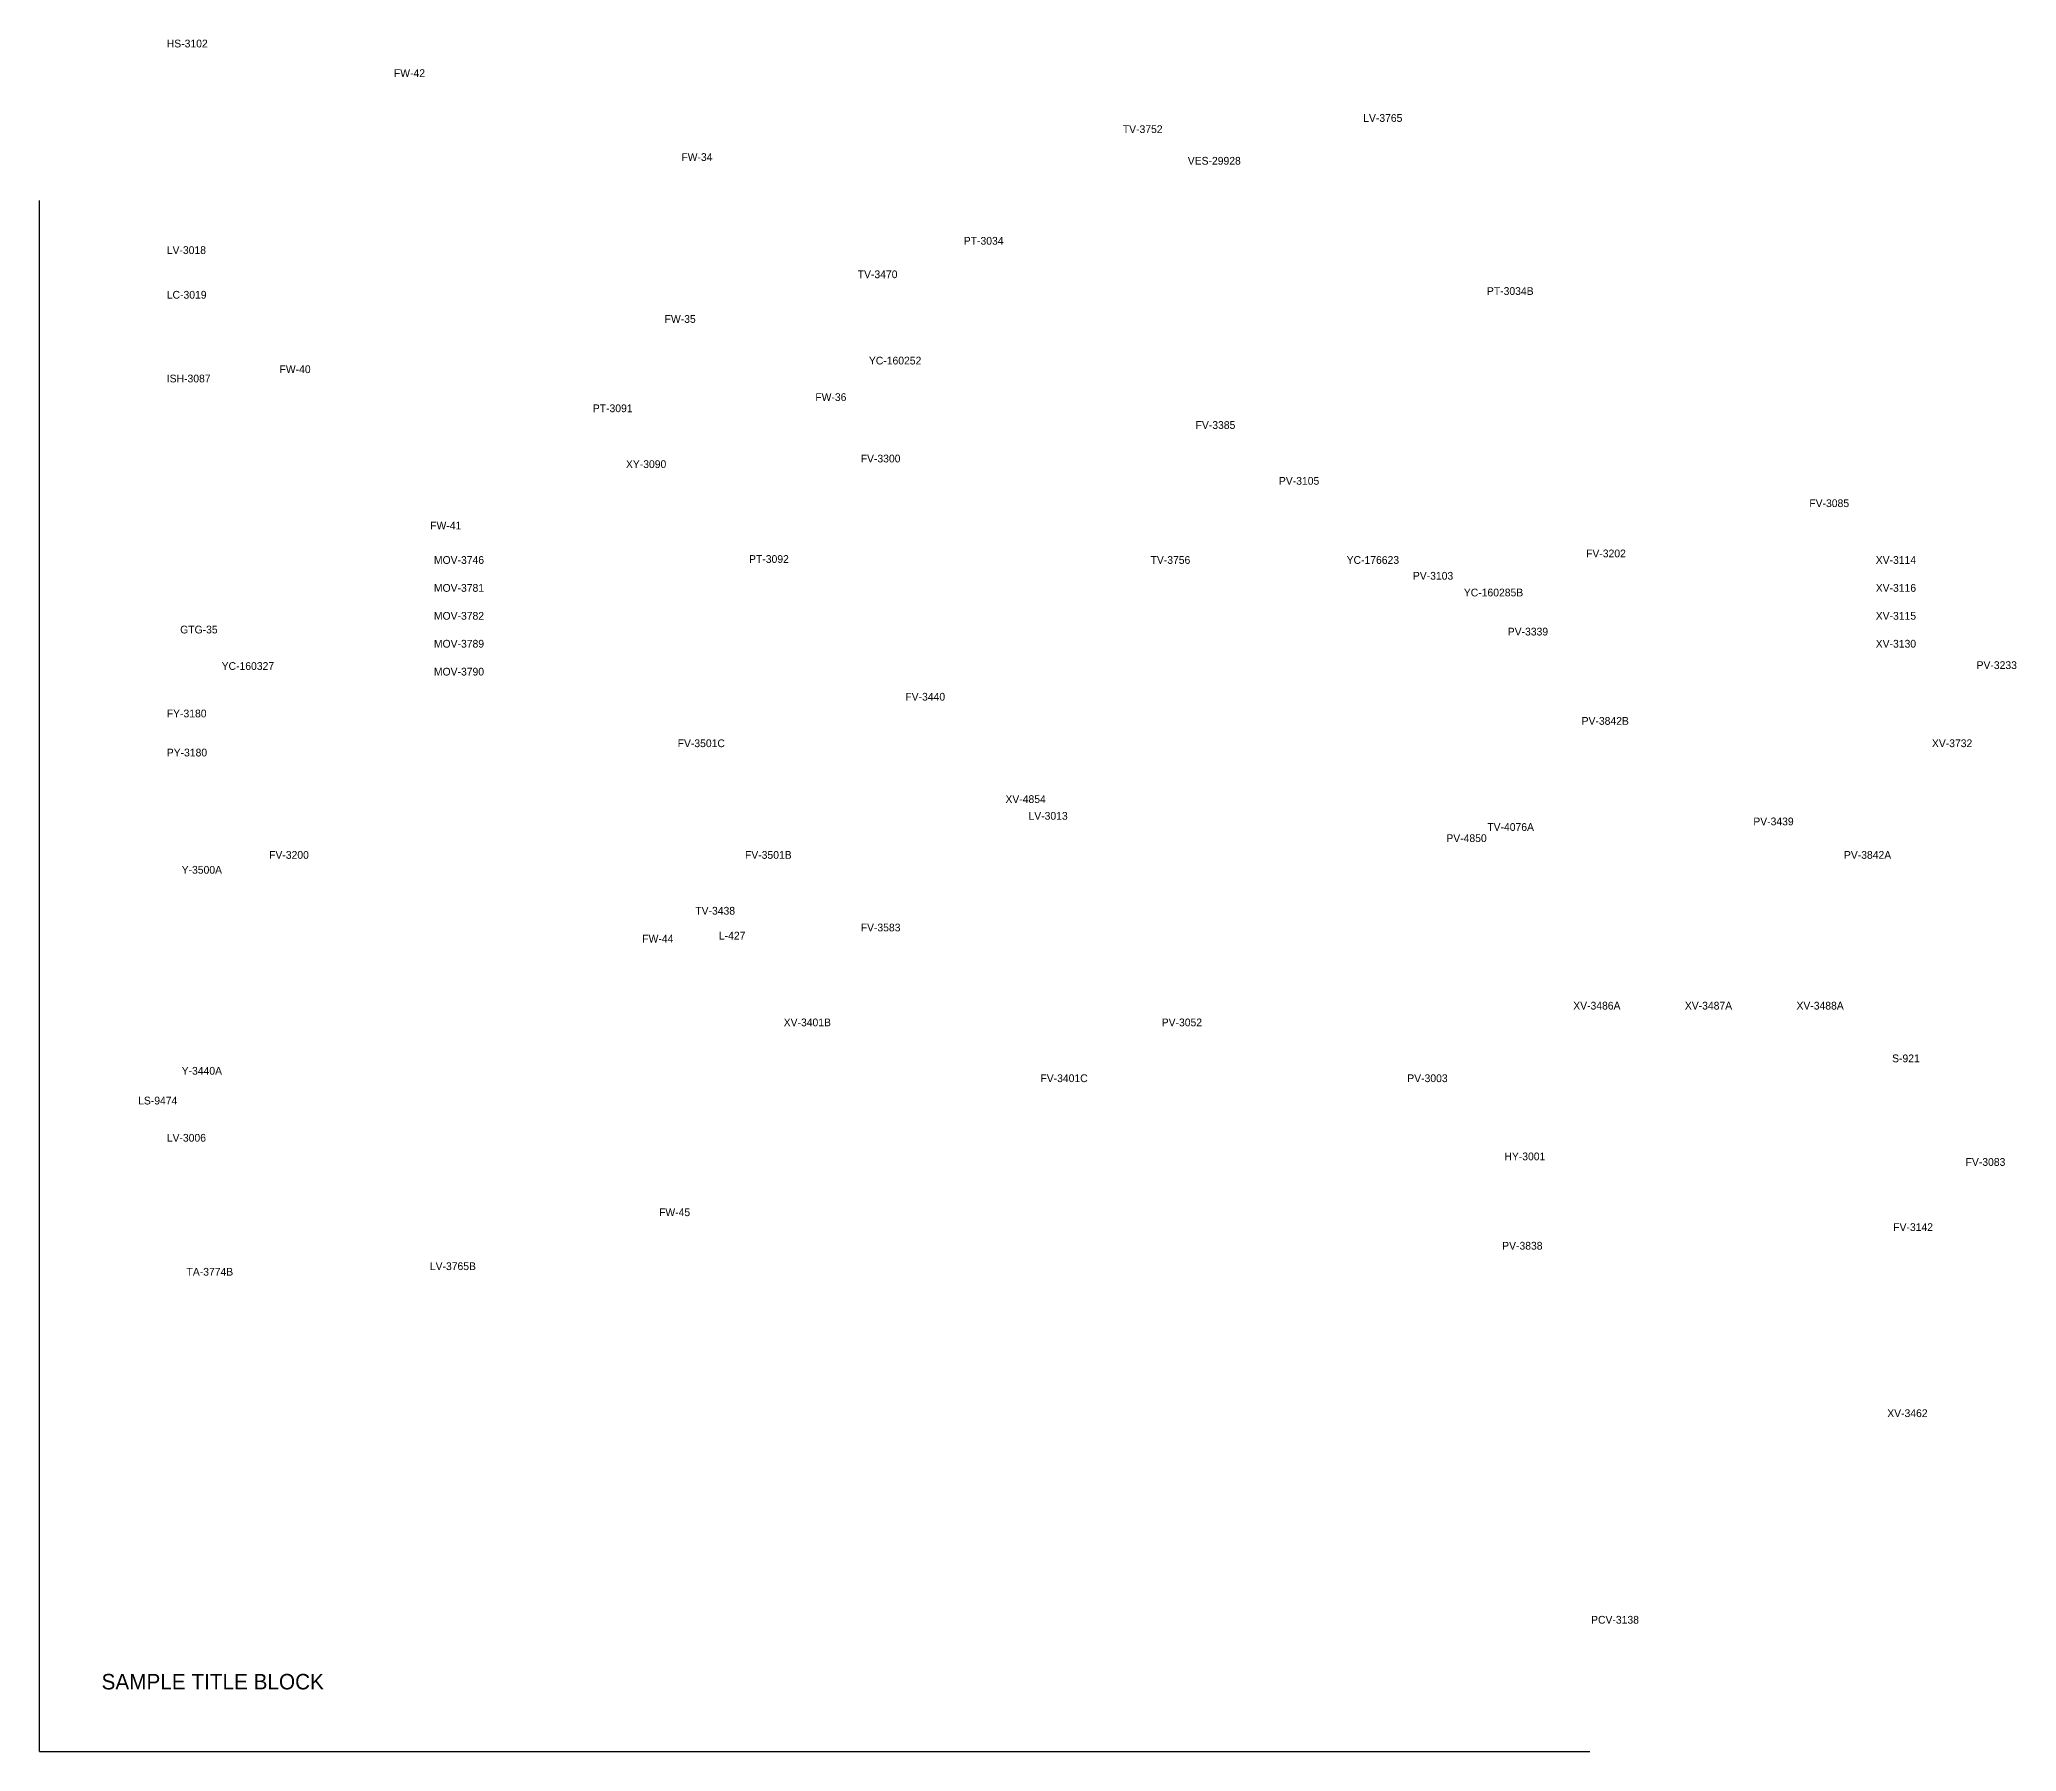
# Model space of a CAD drawing. Header units: metres. Extents: x 0 to 1151, y 0 to 778.
# Drawn here: x 0 to 638, y 0 to 552 of the extents above; entities that cross this region are included whole.
import ezdxf

# ---------------------------------------------------------------- set-up
doc = ezdxf.new("R2010")
doc.units = ezdxf.units.M
doc.layers.add('REVIEW', color=1, linetype='Continuous')

msp = doc.modelspace()

# ---------------------------------------------------------------- texts
msp.add_text('SAMPLE TITLE BLOCK', height=5).set_placement((20, 20))
at = {"layer": 'REVIEW', "char_height": 2.5, "attachment_point": 1}
for s, insert in [('HS-3102', (41.04, 551.9)), ('FW-42', (114.3, 542.36)), ('TV-3752', (349.38, 524.3)), ('LV-3765', (426.9, 527.9)), ('FW-34', (207, 515.3)), ('VES-29928', (370.32, 514.1)), ('LV-3018', (41.04, 485.3)), ('PT-3034', (298.08, 488.3)), ('TV-3470', (263.88, 477.5)), ('PT-3034B', (466.8, 472.1)), ('LC-3019', (41.04, 470.9)), ('FW-35', (201.6, 463.1)), ('FW-40', (77.4, 446.9)), ('YC-160252', (267.48, 449.68)), ('ISH-3087', (41.04, 443.9)), ('PT-3091', (178.44, 434.3)), ('FW-36', (250.2, 437.9)), ('FV-3385', (372.84, 428.9)), ('XY-3090', (189.12, 416.3)), ('FV-3300', (264.84, 418.1)), ('PV-3105', (399.72, 410.9)), ('FV-3085', (570.78, 403.7)), ('FW-41', (126, 396.5)), ('MOV-3746', (127.2, 385.39)), ('PT-3092', (228.84, 385.7)), ('TV-3756', (358.32, 385.39)), ('YC-176623', (421.56, 385.39)), ('FV-3202', (498.78, 387.5)), ('XV-3114', (592.2, 385.39)), ('MOV-3781', (127.2, 376.39)), ('PV-3103', (442.92, 380.3)), ('XV-3116', (592.2, 376.39)), ('YC-160285B', (459.36, 374.9)), ('MOV-3782', (127.2, 367.39)), ('XV-3115', (592.2, 367.39)), ('GTG-35', (45.36, 362.96)), ('MOV-3789', (127.2, 358.39)), ('PV-3339', (473.52, 362.3)), ('XV-3130', (592.2, 358.39)), ('YC-160327', (58.74, 351.2)), ('PV-3233', (624.72, 351.5)), ('MOV-3790', (127.2, 349.39)), ('FV-3440', (279.24, 341.3)), ('FY-3180', (41.04, 335.9)), ('PV-3842B', (497.34, 333.5)), ('FV-3501C', (205.8, 326.3)), ('XV-3732', (610.32, 326.3)), ('PY-3180', (41.04, 323.3)), ('XV-4854', (311.52, 308.3)), ('LV-3013', (318.96, 302.9)), ('PV-3439', (552.72, 301.1)), ('PV-4850', (453.72, 295.7)), ('TV-4076A', (466.92, 299.3)), ('FV-3200', (74.04, 290.3)), ('FV-3501B', (227.52, 290.3)), ('PV-3842A', (581.94, 290.3)), ('Y-3500A', (45.84, 285.5)), ('TV-3438', (211.49, 272.3)), ('FW-44', (194.4, 263.3)), ('L-427', (219.1, 264.28)), ('FV-3583', (264.84, 266.9)), ('XV-3401B', (240, 236.3)), ('PV-3052', (361.92, 236.3)), ('XV-3486A', (494.64, 241.7)), ('XV-3487A', (530.64, 241.7)), ('XV-3488A', (566.64, 241.7)), ('S-921', (597.48, 224.71)), ('Y-3440A', (45.84, 220.7)), ('FV-3401C', (322.8, 218.3)), ('PV-3003', (441.12, 218.3)), ('LS-9474', (31.8, 211.1)), ('LV-3006', (41.04, 199.1)), ('HY-3001', (472.44, 193.1)), ('FV-3083', (621.18, 191.3)), ('FW-45', (199.8, 175.1)), ('FV-3142', (597.84, 170.3)), ('PV-3838', (471.72, 164.3)), ('TA-3774B', (47.4, 155.9)), ('LV-3765B', (125.88, 157.7)), ('XV-3462', (595.92, 110.3)), ('PCV-3138', (500.4, 43.7))]:
    msp.add_mtext(s, dxfattribs=dict(at, insert=insert))

# ---------------------------------------------------------------- linework, layer by layer
for q in [(0, 500), (500, 0)]:
    msp.add_line((0, 0), q)

msp.set_redraw_order([(e.dxf.handle, doc.entitydb.next_handle()) for e in msp.query("TEXT MTEXT ATTDEF DIMENSION ARC_DIMENSION")])  # texts and dimensions are drawn at this point

doc.saveas('drawing.dxf')
